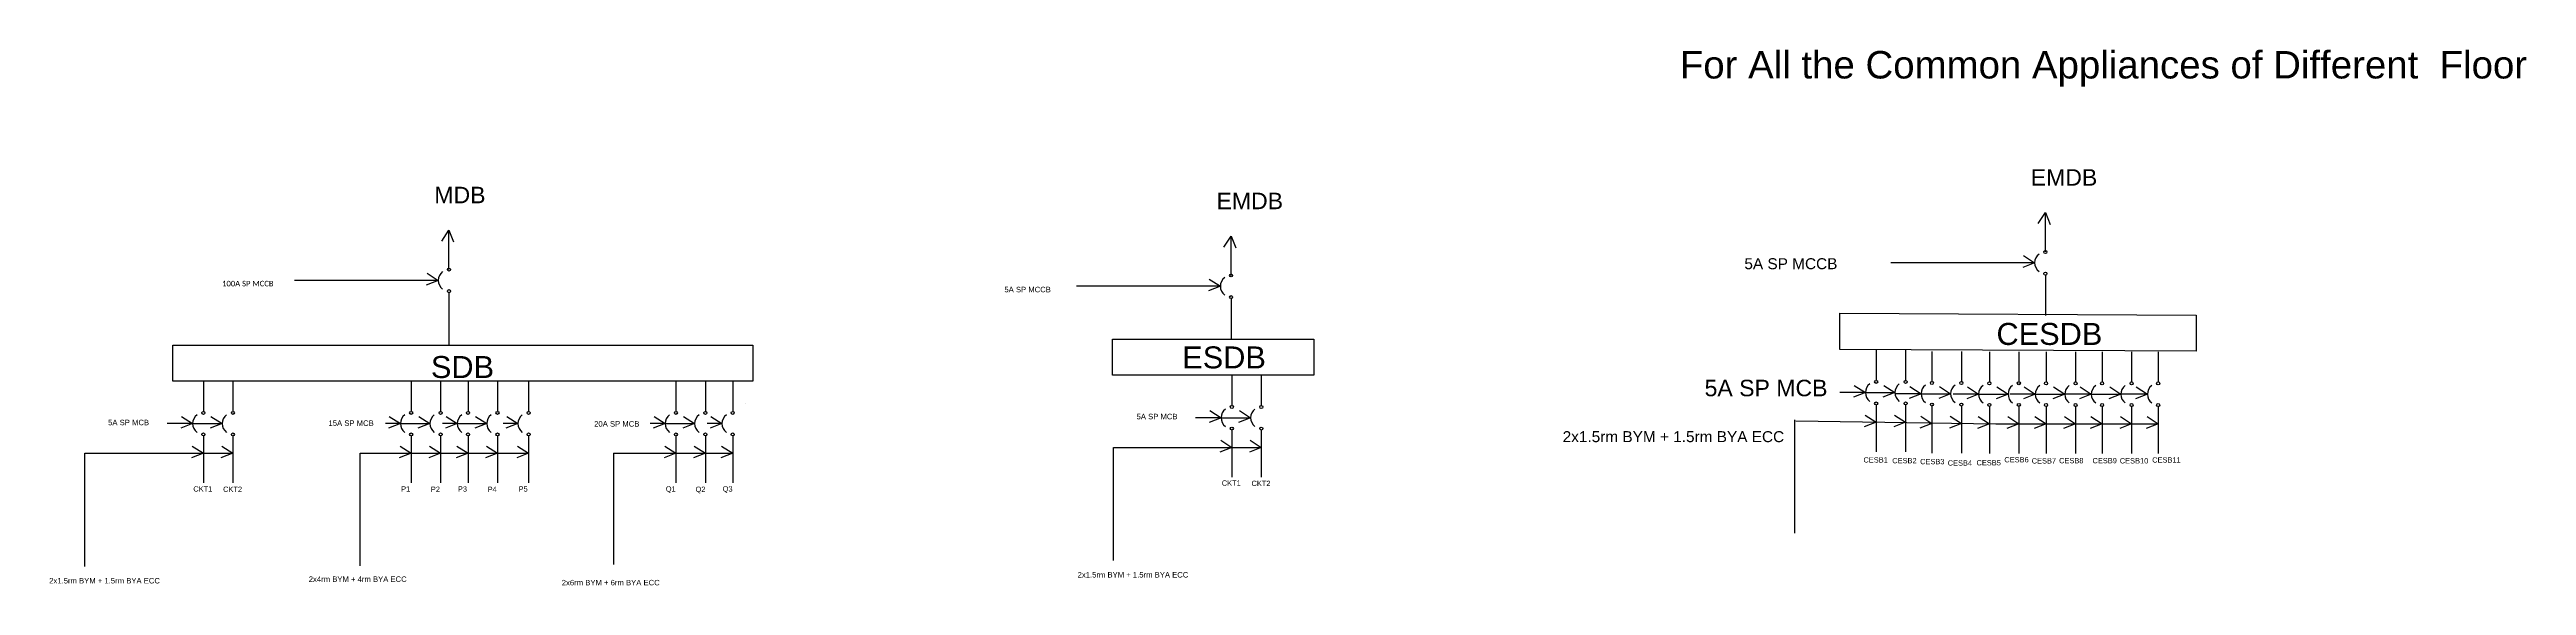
# Model space of a CAD drawing. Header units: inches. Extents: x 176 to 626, y 132 to 230.
import ezdxf

# ---------------------------------------------------------------- set-up
doc = ezdxf.new("R2010")
doc.units = ezdxf.units.IN
doc.header["$MEASUREMENT"] = 0
doc.layers.add('Legend', color=50, linetype='Continuous')
doc.styles.get("Standard").update_dxf_attribs({"font": 'arial.ttf'})

# ---------------------------------------------------------------- blocks, each defined once
blk = doc.blocks.new('Arrow')
for p, q in [((0, 0), (-2.16, -0.85)), ((-2.02, 1.32), (0, 0))]:
    blk.add_line(p, q)

msp = doc.modelspace()

# ---------------------------------------------------------------- linework, layer by layer
for p, q in [((538.98, 192.68), (538.98, 199.86)), ((248.63, 189.48), (248.63, 196.66)), ((390.89, 188.41), (390.89, 195.58)), ((537.02, 190.72), (510.88, 190.72)), ((246.67, 187.52), (220.53, 187.52)), ((248.63, 185.27), (248.63, 175.72)), ((388.93, 186.44), (362.79, 186.44)), ((538.98, 188.47), (538.98, 181.11)), ((390.89, 184.2), (390.89, 176.84)), ((508.21, 174.8), (508.21, 169.33)), ((513.57, 174.8), (513.57, 169.33)), ((518.34, 174.6), (518.34, 169.13)), ((523.7, 174.6), (523.7, 169.13)), ((528.8, 174.53), (528.8, 169.06)), ((534.16, 174.53), (534.16, 169.06)), ((539.11, 174.51), (539.11, 169.04)), ((544.47, 174.51), (544.47, 169.04)), ((549.3, 174.51), (549.3, 169.04)), ((554.66, 174.51), (554.66, 169.04)), ((559.5, 174.51), (559.5, 169.04)), ((203.97, 169.16), (203.97, 163.69)), ((209.33, 169.16), (209.33, 163.69)), ((241.76, 169.16), (241.76, 163.69)), ((247.12, 169.16), (247.12, 163.69)), ((252.1, 169.16), (252.1, 163.69)), ((257.46, 169.21), (257.46, 163.74)), ((263.12, 169.16), (263.12, 163.69)), ((289.91, 169.21), (289.91, 163.74)), ((295.27, 169.16), (295.27, 163.69)), ((300.24, 169.16), (300.24, 163.69)), ((391.02, 170.24), (391.02, 164.77)), ((396.38, 170.24), (396.38, 164.77)), ((503.54, 167.09), (501.59, 167.09)), ((506.25, 167.09), (503.54, 167.09)), ((506.25, 167.09), (511.61, 167.09)), ((513.67, 166.89), (511.72, 166.89)), ((513.57, 169.05), (513.57, 169.05)), ((516.38, 166.89), (513.67, 166.89)), ((516.38, 166.89), (521.74, 166.89)), ((524.14, 166.82), (522.19, 166.82)), ((523.7, 168.85), (523.7, 168.85)), ((526.84, 166.82), (524.14, 166.82)), ((526.84, 166.82), (532.2, 166.82)), ((534.44, 166.8), (532.49, 166.8)), ((534.16, 168.79), (534.16, 168.78)), ((537.15, 166.8), (534.44, 166.8)), ((537.15, 166.8), (542.51, 166.8)), ((544.64, 166.8), (542.69, 166.8)), ((544.47, 168.77), (544.47, 168.76)), ((547.34, 166.8), (544.64, 166.8)), ((547.34, 166.8), (552.7, 166.8)), ((554.83, 166.8), (552.88, 166.8)), ((554.66, 168.77), (554.66, 168.76)), ((557.54, 166.8), (554.83, 166.8)), ((209.33, 163.41), (209.33, 163.41)), ((247.12, 165.15), (247.12, 163.69)), ((247.12, 163.41), (247.12, 163.41)), ((257.46, 165.15), (257.46, 163.69)), ((257.46, 163.41), (257.46, 163.41)), ((289.91, 165.15), (289.91, 163.69)), ((295.27, 163.41), (295.27, 163.41)), ((300.24, 165.15), (300.24, 163.69)), ((302.56, 165.15), (302.56, 165.15)), ((386.36, 162.52), (384.4, 162.52)), ((389.06, 162.52), (386.36, 162.52)), ((389.06, 162.52), (394.42, 162.52)), ((396.38, 164.49), (396.38, 164.48)), ((508.21, 164.84), (508.21, 156.3)), ((513.57, 164.84), (513.57, 156.3)), ((518.34, 164.65), (518.34, 156.1)), ((523.7, 164.65), (523.7, 156.1)), ((528.8, 164.58), (528.8, 156.03)), ((534.16, 164.58), (534.16, 156.03)), ((539.11, 164.56), (539.11, 156.01)), ((544.47, 164.56), (544.47, 156.01)), ((549.3, 164.56), (549.3, 156.01)), ((554.66, 164.56), (554.66, 156.01)), ((559.5, 164.56), (559.5, 156.01)), ((199.3, 161.45), (197.35, 161.45)), ((202.01, 161.45), (199.3, 161.45)), ((202.01, 161.45), (207.37, 161.45)), ((203.97, 159.2), (203.97, 150.65)), ((209.33, 159.2), (209.33, 150.65)), ((239.8, 161.45), (237.1, 161.45)), ((239.8, 161.45), (245.16, 161.45)), ((241.76, 159.2), (241.76, 150.65)), ((247.12, 159.2), (247.12, 150.65)), ((250.14, 161.45), (247.43, 161.45)), ((250.14, 161.45), (255.5, 161.45)), ((252.1, 159.2), (252.1, 150.65)), ((257.46, 159.2), (257.46, 150.65)), ((261.16, 161.45), (258.46, 161.45)), ((263.12, 159.2), (263.12, 150.65)), ((287.95, 161.45), (285.24, 161.45)), ((287.95, 161.45), (293.31, 161.45)), ((289.91, 159.2), (289.91, 150.65)), ((295.27, 159.2), (295.27, 150.65)), ((298.28, 161.45), (295.57, 161.45)), ((300.24, 159.2), (300.24, 150.65)), ((391.02, 160.28), (391.02, 151.73)), ((396.38, 160.28), (396.38, 151.73))]:
    msp.add_line(p, q)
for points in [[(501.57, 181.52), (566.39, 181.21), (566.39, 174.61), (501.57, 174.93)], [(198.42, 175.72), (303.87, 175.72), (303.87, 169.16), (198.42, 169.16)], [(369.34, 176.84), (405.93, 176.84), (405.93, 170.24), (369.34, 170.24)]]:
    msp.add_lwpolyline(points, close=True)
for centre in [(248.63, 189.48), (538.98, 192.68), (248.63, 185.55), (390.89, 188.41), (390.89, 184.47), (538.98, 188.75), (508.21, 169.05), (513.57, 169.05), (518.34, 168.85), (523.7, 168.85), (528.8, 168.79), (534.16, 168.79), (539.11, 168.77), (544.47, 168.77), (549.3, 168.77), (554.66, 168.77), (559.5, 168.77), (203.97, 163.41), (209.33, 163.41), (241.76, 163.41), (247.12, 163.41), (252.1, 163.41), (257.46, 163.41), (263.12, 163.41), (289.91, 163.41), (295.27, 163.41), (300.24, 163.41), (391.02, 164.49), (396.38, 164.49), (508.21, 165.12), (513.57, 165.12), (518.34, 164.92), (523.7, 164.92), (528.8, 164.86), (534.16, 164.86), (539.11, 164.83), (544.47, 164.83), (549.3, 164.83), (554.66, 164.83), (559.5, 164.83), (203.97, 159.48), (209.33, 159.48), (241.76, 159.48), (247.12, 159.48), (252.1, 159.48), (257.46, 159.48), (263.12, 159.48), (289.91, 159.48), (295.27, 159.48), (300.24, 159.48), (391.02, 160.56), (396.38, 160.56)]:
    msp.add_circle(centre, 0.277)
for centre in [(538.98, 190.72), (248.63, 187.52), (390.89, 186.44), (508.21, 167.09), (513.57, 167.09), (518.34, 166.89), (523.7, 166.89), (528.8, 166.82), (534.16, 166.82), (539.11, 166.8), (544.47, 166.8), (549.3, 166.8), (554.66, 166.8), (559.5, 166.8), (203.97, 161.45), (209.33, 161.45), (241.76, 161.45), (247.12, 161.45), (252.1, 161.45), (257.46, 161.45), (263.12, 161.45), (289.91, 161.45), (295.27, 161.45), (300.24, 161.45), (391.02, 162.52), (396.38, 162.52)]:
    msp.add_arc(centre, 1.96, 126.0027, 233.9973)
at = {"layer": 'Legend'}
for p, q in [((493.41, 141.55), (493.41, 162.16)), ((493.58, 161.93), (529.99, 161.4)), ((529.99, 161.4), (559.5, 161.4)), ((182.43, 135.45), (182.43, 156.05)), ((182.43, 156.05), (194.85, 156.05)), ((194.85, 156.05), (209.33, 156.05)), ((232.47, 156.05), (247.12, 156.05)), ((232.47, 135.55), (232.47, 156.05)), ((244.43, 156.05), (263.12, 156.05)), ((278.56, 156.05), (300.24, 156.05)), ((278.56, 156.05), (278.56, 135.79)), ((369.48, 136.52), (369.48, 157.12)), ((369.48, 157.12), (381.9, 157.12)), ((381.9, 157.12), (396.38, 157.12))]:
    msp.add_line(p, q, dxfattribs=at)

# ---------------------------------------------------------------- block references
at = {"color": 6, "rotation": 90}
for p in [(538.98, 199.86), (248.63, 196.66), (390.89, 195.58)]:
    msp.add_blockref('Arrow', p, dxfattribs=at)
at = {"color": 6}
for p in [(537.02, 190.72), (246.67, 187.52), (388.93, 186.44), (506.25, 167.09), (511.61, 167.09), (516.38, 166.89), (521.74, 166.89), (526.84, 166.82), (532.2, 166.82), (537.15, 166.8), (542.51, 166.8), (547.34, 166.8), (552.7, 166.8), (557.54, 166.8), (202.01, 161.45), (207.37, 161.45), (239.8, 161.45), (245.16, 161.45), (250.14, 161.45), (255.5, 161.45), (261.16, 161.45), (287.95, 161.45), (293.31, 161.45), (298.28, 161.45), (389.06, 162.52), (394.42, 162.52)]:
    msp.add_blockref('Arrow', p, dxfattribs=at)
at = {"layer": 'Legend', "color": 6}
for p in [(508.21, 161.69), (513.57, 161.69), (518.34, 161.49), (523.7, 161.49), (528.8, 161.42), (534.16, 161.42), (539.11, 161.4), (544.47, 161.4), (549.3, 161.4), (554.66, 161.4), (559.5, 161.4), (391.02, 157.12), (396.38, 157.12), (203.97, 156.05), (209.33, 156.05), (241.76, 156.05), (247.12, 156.05), (252.1, 156.05), (257.46, 156.05), (263.12, 156.05), (289.91, 156.05), (295.27, 156.05), (300.24, 156.05)]:
    msp.add_blockref('Arrow', p, dxfattribs=at)

# ---------------------------------------------------------------- texts
at = {"attachment_point": 1}
for s, width, gutter_width, heights, insert, char_height in [('For All the Common Appliances of Different  Floor\\P', 158.1581, 1.93, [12.45], (472.5, 229.25), 5), ('EMDB', 17.4514, 1.93, [1], (536.32, 207.75), 3), ('MDB', 17.4514, 1.93, [1], (245.97, 204.55), 3), ('EMDB', 17.4514, 1.93, [1], (388.23, 203.47), 3), ('5A SP MCCB', 22.0028, 1, [0], (484.24, 191.55), 2), ('{\\fCalibri|b0|i0|c0|p34;100A SP MCCB}', 10.3635, 1, [0], (207.38, 187.43), 1), ('5A SP MCCB', 10.3635, 1, [0], (349.65, 186.35), 1), ('CESDB', 17.4514, 1.93, [1], (530.09, 179.77), 4), ('SDB', 17.4514, 1.93, [1], (245.35, 173.75), 4), ('ESDB', 17.4514, 1.93, [1], (382, 175.5), 4), ('5A SP MCB', 26.2365, 1, [0], (477, 169.43), 3), ('5A SP MCB', 10.3635, 1, [0], (373.69, 163.24), 1), ('5A SP MCB', 10.3635, 1, [0], (186.64, 162.16), 1), ('15A SP MCB', 10.3635, 1, [0], (226.72, 162.04), 1), ('20A SP MCB', 10.3635, 1, [0], (275.04, 161.91), 1), ('CESB1', 5.7192, 1.93, [0], (505.9, 155.34), 0.967), ('CESB2', 5.7192, 1.93, [0], (511.14, 155.2), 0.967), ('CESB3', 5.7192, 1.93, [0], (516.2, 155.03), 0.967), ('CESB4', 5.7192, 1.93, [0], (521.22, 154.78), 0.967), ('CESB5', 5.7192, 1.93, [0], (526.46, 154.82), 0.967), ('CESB6', 5.7192, 1.93, [0], (531.52, 155.37), 0.967), ('CESB7', 5.7192, 1.93, [0], (536.5, 155.16), 0.967), ('CESB8', 5.7192, 1.93, [0], (541.48, 155.2), 0.967), ('CESB9', 5.7192, 1.93, [0], (547.56, 155.2), 0.967), ('CESB10', 5.7192, 1.93, [0], (552.52, 155.17), 0.967), ('CESB11', 5.7192, 1.93, [0], (558.41, 155.33), 0.967), ('CKT1', 5.7192, 1.93, [0], (202.14, 150.05), 0.967), ('CKT2', 5.7192, 1.93, [0], (207.55, 149.99), 0.967), ('P1', 5.7192, 1.93, [0], (239.93, 150.05), 0.967), ('P2', 5.7192, 1.93, [0], (245.34, 149.99), 0.967), ('P3', 5.7192, 1.93, [0], (250.26, 150.05), 0.967), ('P4', 5.7192, 1.93, [0], (255.67, 149.99), 0.967), ('P5', 5.7192, 1.93, [0], (261.29, 150.05), 0.967), ('Q1', 5.7192, 1.93, [0], (288.07, 150.05), 0.967), ('Q2', 5.7192, 1.93, [0], (293.48, 149.99), 0.967), ('Q3', 5.7192, 1.93, [0], (298.41, 150.05), 0.967), ('CKT1', 5.7192, 1.93, [0], (389.19, 151.12), 0.967), ('CKT2', 5.7192, 1.93, [0], (394.6, 151.07), 0.967)]:
    msp.add_mtext_dynamic_manual_height_columns(s, width=width, gutter_width=gutter_width, heights=heights, dxfattribs=dict(at, insert=insert, char_height=char_height))
at = {"layer": 'Legend', "attachment_point": 1}
for s, width, heights, insert, char_height in [('2x1.5rm BYM + 1.5rm BYA ECC', 45.7286, [0], (451.19, 160.08), 2), ('2x1.5rm BYM + 1.5rm BYA ECC', 28.0373, [0], (175.92, 133.37), 1), ('2x4rm BYM + 4rm BYA ECC', 28.0373, [1.03], (223.13, 133.65), 1), ('2x6rm BYM + 6rm BYA ECC', 28.0373, [1.03], (269.15, 133.02), 1), ('2x1.5rm BYM + 1.5rm BYA ECC', 28.0373, [0], (362.97, 134.45), 1)]:
    msp.add_mtext_dynamic_manual_height_columns(s, width=width, gutter_width=1, heights=heights, dxfattribs=dict(at, insert=insert, char_height=char_height))

doc.saveas('drawing.dxf')
